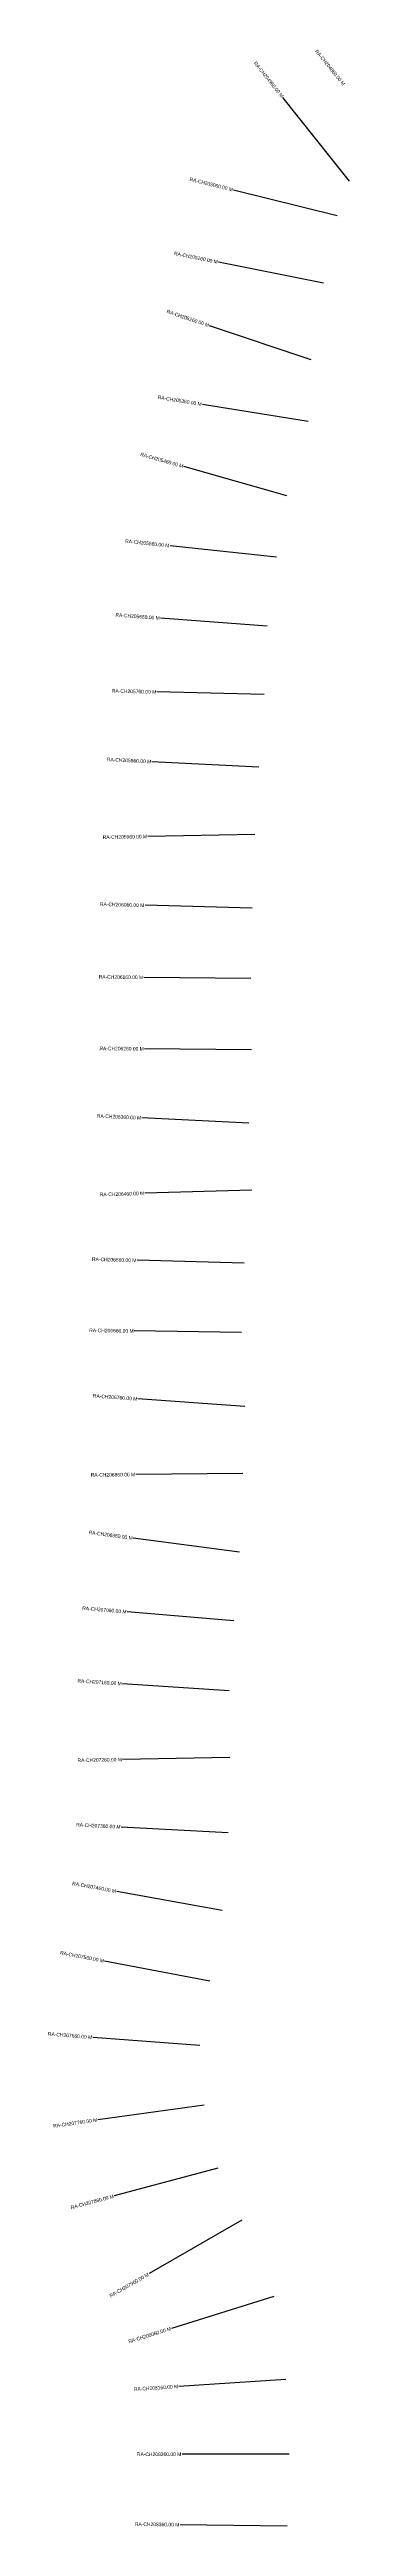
# Model space of a CAD drawing. Header units: metres. Extents: x 274638 to 284821, y 2076326 to 2082020.
# Drawn here: x 274638 to 275058, y 2076326 to 2079799 of the extents above; entities that cross this region are included whole.
import ezdxf
from ezdxf.enums import TextEntityAlignment as Align

# ---------------------------------------------------------------- set-up
doc = ezdxf.new("R2010")
doc.units = ezdxf.units.M
doc.layers.add('CS', color=134, linetype='Continuous')
doc.layers.add('CSMark', color=210, linetype='Continuous')

msp = doc.modelspace()

# ---------------------------------------------------------------- linework, layer by layer
at = {"layer": 'CS'}
for p, q in [((275057.8, 2079614), (274964.7, 2079731.6)), ((275040.9, 2079565.4), (274895.4, 2079601.8)), ((275021.5, 2079471.2), (274874.4, 2079500.7)), ((275004.2, 2079363.6), (274862.1, 2079411.6)), ((275000, 2079277.2), (274851.9, 2079301.3)), ((274970.1, 2079172.9), (274825.9, 2079214.1)), ((274955.8, 2079087), (274806.7, 2079103.1)), ((274942.7, 2078990.4), (274793.2, 2079001.5)), ((274938.3, 2078894.3), (274788.3, 2078898)), ((274931.1, 2078792.6), (274781.3, 2078800.2)), ((274925.5, 2078698), (274775.5, 2078695.4)), ((274921.6, 2078595), (274771.6, 2078598.9)), ((274919.9, 2078496.1), (274769.9, 2078497.8)), ((274920.9, 2078396.3), (274770.9, 2078397.6)), ((274917, 2078293.4), (274767.2, 2078300.7)), ((274921.3, 2078199.5), (274771.4, 2078195.1)), ((274910.4, 2078097.1), (274760.5, 2078101.1)), ((274906.6, 2078000), (274756.6, 2078002.1)), ((274911.3, 2077896.1), (274761.7, 2077906.7)), ((274908.7, 2077802.2), (274758.7, 2077800.8)), ((274904, 2077691.9), (274755.2, 2077711.6)), ((274896.1, 2077595.8), (274746.7, 2077608.4)), ((274889.6, 2077497.3), (274740, 2077507.5)), ((274890.2, 2077403.9), (274740.2, 2077401.2)), ((274888.1, 2077298.6), (274738.3, 2077306.5)), ((274879.5, 2077189.7), (274731.9, 2077216.3)), ((274862.2, 2077090.4), (274714.9, 2077118.6)), ((274848.2, 2077000), (274698.6, 2077011.6)), ((274854.2, 2076916.7), (274705.6, 2076896)), ((274873.5, 2076828.2), (274728.6, 2076789.3)), ((274907.2, 2076755.2), (274777.2, 2076680.3)), ((274951.9, 2076648.2), (274808.7, 2076603.6)), ((274968.7, 2076531.8), (274819, 2076522.3)), ((274973.4, 2076427.3), (274823.4, 2076427.1)), ((274970.6, 2076326.3), (274820.6, 2076328.3))]:
    msp.add_line(p, q, dxfattribs=at)

# ---------------------------------------------------------------- texts
at = {"layer": 'CSMark'}
for s, rotation, p in [('RA-CH204960.00 M', 308.3855, (274964.1, 2079732.3)), ('RA-CH205060.00 M', 345.9378, (274894.5, 2079602.1)), ('RA-CH205160.00 M', 348.6432, (274873.4, 2079500.9)), ('RA-CH205260.00 M', 341.3102, (274861.1, 2079411.9)), ('RA-CH205360.00 M', 350.7384, (274850.9, 2079301.5)), ('RA-CH205460.00 M', 344.0383, (274825, 2079214.4)), ('RA-CH205560.00 M', 353.8643, (274805.7, 2079103.2)), ('RA-CH205660.00 M', 355.7378, (274792.2, 2079001.6)), ('RA-CH205760.00 M', 358.5761, (274787.3, 2078898)), ('RA-CH205860.00 M', 357.0713, (274780.3, 2078800.3)), ('RA-CH205960.00 M', 0.9902, (274774.5, 2078695.4)), ('RA-CH206060.00 M', 358.502, (274770.6, 2078598.9)), ('RA-CH206160.00 M', 359.3254, (274768.9, 2078497.9)), ('RA-CH206260.00 M', 359.496, (274769.9, 2078397.7)), ('RA-CH206360.00 M', 357.2205, (274766.2, 2078300.8)), ('RA-CH206460.00 M', 1.6743, (274770.4, 2078195.1)), ('RA-CH206560.00 M', 358.4881, (274759.5, 2078101.1)), ('RA-CH206660.00 M', 359.2017, (274755.6, 2078002.1)), ('RA-CH206760.00 M', 355.941, (274760.7, 2077906.8)), ('RA-CH206860.00 M', 0.5231, (274757.7, 2077800.8)), ('RA-CH206960.00 M', 352.4644, (274754.3, 2077711.7)), ('RA-CH207060.00 M', 355.2147, (274745.7, 2077608.4)), ('RA-CH207160.00 M', 356.1052, (274739, 2077507.5)), ('RA-CH207260.00 M', 1.0368, (274739.2, 2077401.2)), ('RA-CH207360.00 M', 356.9873, (274737.3, 2077306.6)), ('RA-CH207460.00 M', 349.7766, (274730.9, 2077216.5)), ('RA-CH207560.00 M', 349.17, (274713.9, 2077118.8)), ('RA-CH207660.00 M', 355.5339, (274697.6, 2077011.7)), ('RA-CH207760.00 M', 7.9294, (274704.6, 2076895.9)), ('RA-CH207860.00 M', 15.0478, (274727.6, 2076789)), ('RA-CH207960.00 M', 29.9231, (274776.3, 2076679.8)), ('RA-CH208060.00 M', 17.2943, (274807.8, 2076603.4)), ('RA-CH208160.00 M', 3.6439, (274818, 2076522.2)), ('RA-CH208260.00 M', 0.0629, (274822.4, 2076427.1)), ('RA-CH208360.00 M', 359.2241, (274819.6, 2076328.3))]:
    msp.add_text(s, height=5, rotation=rotation, dxfattribs=at).set_placement(p, align=Align.MIDDLE_RIGHT)
msp.add_text('RA-CH204860.00 M', height=5, rotation=309.1843, dxfattribs=at).set_placement((275011.1, 2079797.6), align=Align.MIDDLE_LEFT)

doc.saveas('drawing.dxf')
